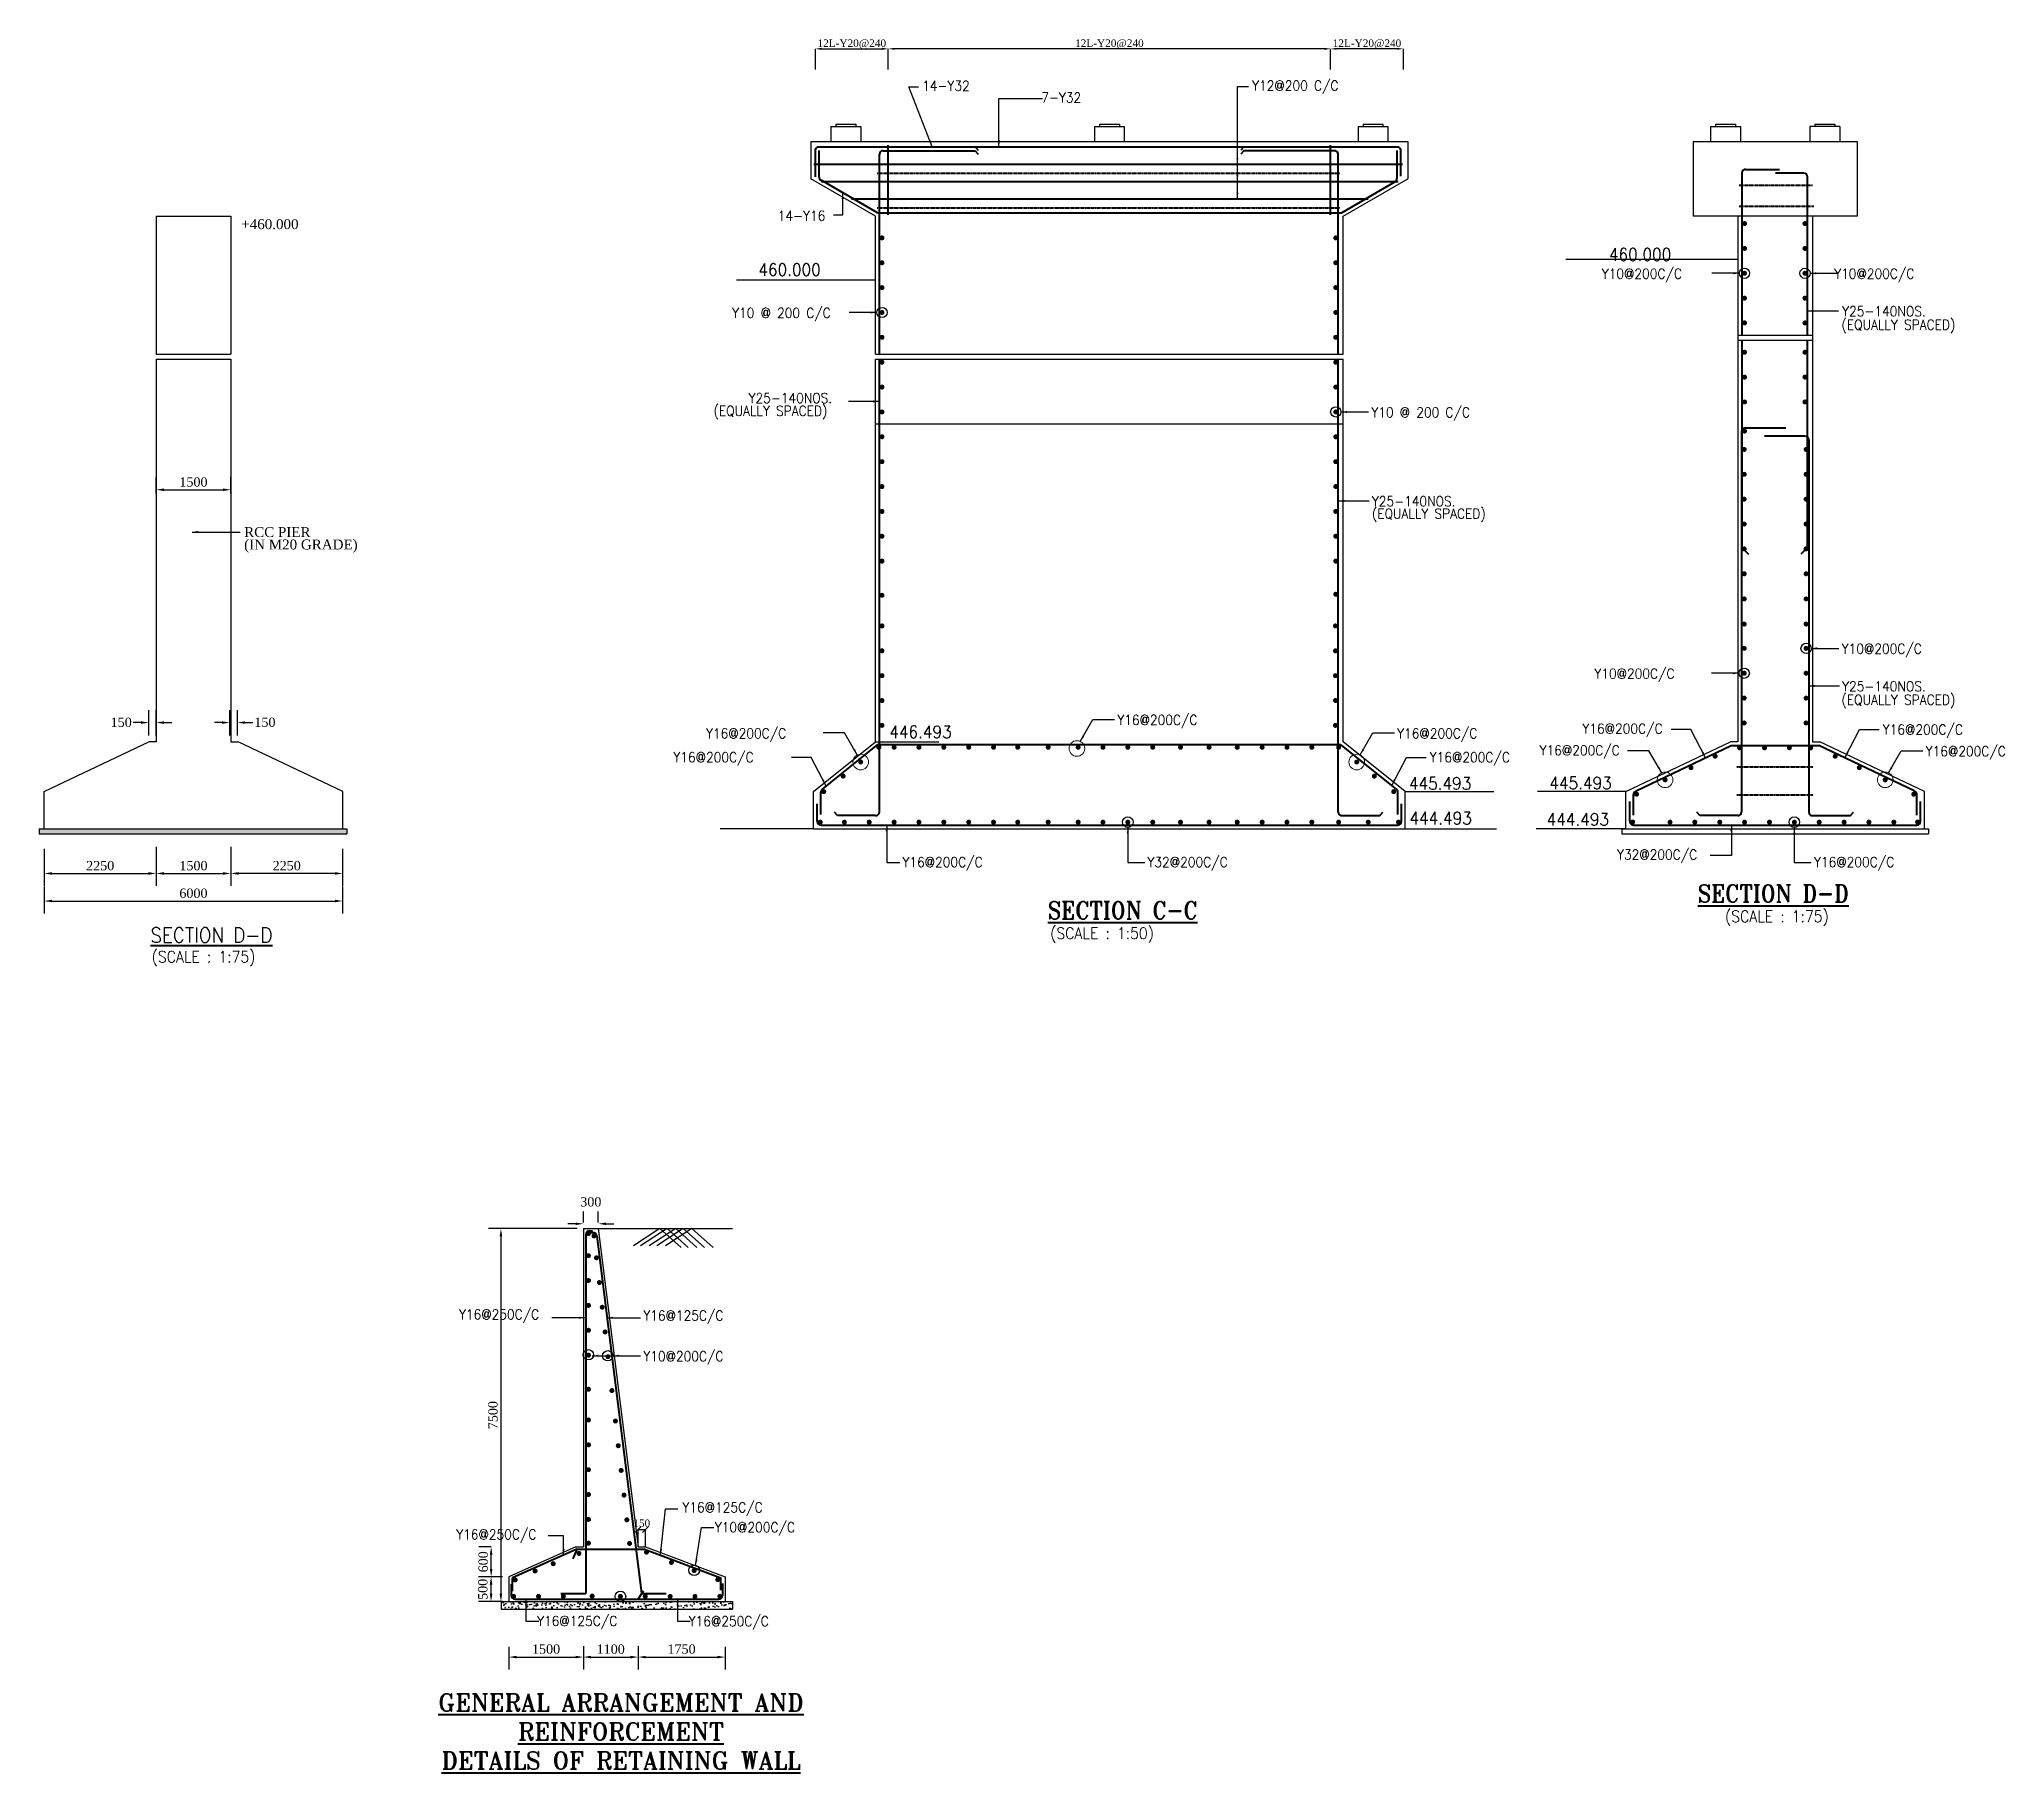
# Model space of a CAD drawing. Header units: inches. Extents: x -400915 to 515323, y 79868 to 577806.
# Drawn here: x 312420 to 351940, y 300892 to 335748 of the extents above; entities that cross this region are included whole.
import ezdxf

# ---------------------------------------------------------------- set-up
doc = ezdxf.new("R2010")
doc.units = ezdxf.units.IN
doc.header["$LTSCALE"] = 0.315
doc.header["$MEASUREMENT"] = 0
doc.linetypes.add('HIDDEN', pattern=[9.525, 6.35, -3.175])
doc.layers.get('0').update_dxf_attribs({"color": 9})
for name, color, linetype, lineweight in [('DM', 1, 'Continuous', 20), ('DMT', 5, 'Continuous', 25), ('RFC', 4, 'Continuous', 40), ('TXC', 7, 'Continuous', 40)]:
    doc.layers.add(name, color=color, linetype=linetype, lineweight=lineweight)
for name, color, linetype in [('rec', 7, 'Continuous'), ('stru', 2, 'Continuous'), ('TEXT', 3, 'Continuous')]:
    doc.layers.add(name, color=color, linetype=linetype)
doc.styles.add('ROMANT', font='romant.shx')
doc.styles.add('S1', font='ROMANS.shx')
doc.styles.get("Standard").update_dxf_attribs({"font": 'romantic.ttf'})
doc.linetypes.add('ZIGZAG', pattern='A,0.00254,-5.08,[131,ltypeshp.shx,S=5.08,R=0,X=-5.08,Y=0],-10.16,[131,ltypeshp.shx,S=5.08,R=180,X=5.08,Y=0],-5.08', length=20.32254)
doc.dimstyles.new('kri', dxfattribs={"dimtxt": 150, "dimasz": 125, "dimexe": 0.18, "dimexo": 0.0625, "dimgap": 0.09, "dimtad": 1, "dimdec": 0, "dimrnd": 1, "dimzin": 0, "dimdsep": 46, "dimtxsty": 'Standard', "dimblk": 'OBLIQUE', "dimcen": 0.09, "dimclrd": 1, "dimclre": 5, "dimclrt": 3, "dimadec": 0, "dimazin": 0, "dimtfac": 1, "dimtdec": 0, "dimtofl": 0, "dimtmove": 2, "dimatfit": 3, "dimfxl": 1, "dimtolj": 1, "dimtzin": 0, "dimarcsym": 0})
pattern_1 = [(50, (0, 0), (215.178055, -18.82564), [22.5, -247.5]), (355, (0, 0), (-41.6254, 225.65764), [18, -198]), (100.4514, (17.93, -1.57), (173.55281, 206.83186), [19.12206, -210.34263]), (46.1842, (0, 60), (320.17231, -49.6557), [33.75, -371.25]), (96.6356, (26.68, 55.86), (280.39881, 292.23536), [28.68309, -315.5139]), (351.1842, (0, 60), (280.39858, 292.23558), [27, -297]), (21, (30, 45), (179.072116, -120.78567), [22.5, -247.5]), (326, (30, 45), (72.9946, 217.54501), [18, -198]), (71.4514, (44.92, 34.93), (252.06679, 96.75915), [19.12206, -210.34263]), (37.5, (0, 0), (3.647957, 99.868156), [0, -195.6, 0, -201, 0, -198.75]), (7.5, (0, 0), (78.92086, 118.323514), [0, -114.6, 0, -191.1, 0, -75.75]), (327.5, (-66.9, 0), (160.146731, -6.766462), [0, -75, 0, -234, 0, -310.5]), (317.5, (-96.9, 0), (174.95585, 30.031495), [0, -97.5, 0, -155.4, 0, -220.5])]

msp = doc.modelspace()

# ---------------------------------------------------------------- texts
at = {"layer": 'DMT', "style": 'S1', "width": 0.9}
for s, height, p in [('14-Y32', 200, (330172.1, 334710.9)), ('Y12@200 C/C', 200, (336808.9, 334716.4)), ('7-Y32', 200, (332567.5, 334475.8)), ('14-Y16', 200, (327269.1, 332100.4)), ('Y10@200C/C', 200, (343839.5, 330933.7)), ('Y10@200C/C', 200, (348512, 330933.7)), ('Y10 @ 200 C/C', 200, (326352.6, 330145.8)), ('Y25-140NOS.', 200, (348672.6, 330179.1)), ('(EQUALLY SPACED)', 200, (348657.2, 329908.1)), ('(EQUALLY SPACED)', 200, (325976.5, 328176.8)), ('Y25-140NOS.', 200, (326682.4, 328433.7)), ('Y10 @ 200 C/C', 200, (339205, 328145.8)), ('Y25-140NOS.', 200, (339215.6, 326357.8)), ('(EQUALLY SPACED)', 200, (339215.6, 326109.5)), ('Y10@200C/C', 200, (348662, 323391.8)), ('Y10@200C/C', 200, (343689.5, 322891.8)), ('Y25-140NOS.', 200, (348672.6, 322637.2)), ('(EQUALLY SPACED)', 200, (348657.2, 322366.1)), ('Y16@200C/C', 200, (334096.4, 321961.7)), ('Y16@200C/C', 200, (325826.7, 321689.9)), ('Y16@200C/C', 200, (339724.7, 321689.9)), ('Y16@200C/C', 200, (343449.7, 321786.2)), ('Y16@200C/C', 200, (349488.8, 321768.6)), ('Y16@200C/C', 200, (325171.7, 321211.8)), ('Y16@200C/C', 200, (340379.7, 321211.8)), ('Y16@200C/C', 200, (342587.8, 321349.8)), ('Y16@200C/C', 200, (350350.7, 321332.2)), ('Y16@200C/C', 200, (329777.4, 319102)), ('Y32@200C/C', 200, (334704.6, 319103.5)), ('Y32@200C/C', 200, (344144.8, 319254.3)), ('Y16@200C/C', 200, (348106.6, 319103.5)), ('(SCALE : 1:75)', 230, (346317.7, 317996.2)), ('(SCALE : 1:50)', 230, (332747.3, 317658.1)), ('(SCALE : 1:75)', 230, (314681.4, 317183.8)), ('Y16@250C/C', 200, (320859.4, 310007.3)), ('Y16@125C/C', 200, (324565.2, 309984.6)), ('Y10@200C/C', 200, (324565.2, 309166.6)), ('Y16@125C/C', 200, (325353.1, 306127)), ('Y10@200C/C', 200, (326004, 305727.7)), ('Y16@250C/C', 200, (320803.7, 305583.1)), ('Y16@125C/C', 200, (322430.9, 303842.5)), ('Y16@250C/C', 200, (325477.5, 303838.8))]:
    msp.add_text(s, height=height, dxfattribs=at).set_placement(p)
at = {"layer": 'stru'}
for s, p in [('+460.000', (316481, 331931)), ('RCC PIER', (316539.5, 325739.3)), ('(IN M20 GRADE)', (316539.5, 325488.9))]:
    msp.add_text(s, height=200, dxfattribs=at).set_placement(p)
at = {"layer": 'TEXT', "style": 'S1', "width": 0.9}
for s, p in [('460.000', (326879.5, 330989.8)), ('460.000', (343981.8, 331296.1)), ('446.493', (329512.1, 321695.9)), ('445.493', (339960.2, 320659.4)), ('445.493', (342784.5, 320667.9)), ('444.493', (339970.9, 319960.9)), ('444.493', (342729.6, 319938))]:
    msp.add_text(s, height=250, dxfattribs=at).set_placement(p)
at = {"layer": 'TXC', "width": 0.9}
for s, height, style, p in [('%%USECTION D-D', 350, 'ROMANT', (345767.3, 318396.5)), ('%%USECTION C-C', 350, 'ROMANT', (332698.6, 318058.4)), ('%%USECTION D-D', 300, 'S1', (314654.4, 317584.2))]:
    msp.add_text(s, height=height, dxfattribs=dict(at, style=style)).set_placement(p)
at = {"layer": 'TXC', "insert": (324115.7, 301720.6), "char_height": 350, "width": 9218.701, "attachment_point": 5, "style": 'ROMANT'}
msp.add_mtext('{\\LGENERAL ARRANGEMENT AND REINFORCEMENT \\PDETAILS OF RETAINING WALL}', dxfattribs=at)

# ---------------------------------------------------------------- blocks, each defined once
blk = doc.blocks.new('_Oblique')
at = {"color": 0, "linetype": 'ByBlock', "lineweight": -2}
blk.add_line((-0.5, -0.5), (0.5, 0.5), dxfattribs=at)
blk = doc.blocks.new('*D2')
at = {"layer": 'Defpoints', "color": 0, "ltscale": 0.5, "transparency": 16777216}
for p in [(329490, 335556), (328026, 335141), (329490, 335141)]:
    blk.add_point(p, dxfattribs=at)
at = {"layer": 'rec', "color": 5, "lineweight": -2, "ltscale": 0.5, "transparency": 16777216}
for p, q in [((328026, 335141), (328026, 335556)), ((329490, 335141), (329490, 335556))]:
    blk.add_line(p, q, dxfattribs=at)
at = {"layer": 'rec', "color": 1, "lineweight": -2, "ltscale": 0.5, "transparency": 16777216}
blk.add_line((328151, 335556), (329365, 335556), dxfattribs=at)
at = {"layer": 'rec', "color": 1, "ltscale": 0.5, "transparency": 16777216}
for points in [[(328151, 335577), (328151, 335535), (328026, 335556)], [(329365, 335577), (329365, 335535), (329490, 335556)]]:
    blk.add_solid(points, dxfattribs=at)
at = {"layer": 'rec', "color": 3, "ltscale": 0.5, "transparency": 16777216, "insert": (328758, 335648), "char_height": 150, "attachment_point": 5}
blk.add_mtext('\\A1;12L-Y20@240', dxfattribs=at)
blk = doc.blocks.new('*D3')
at = {"layer": 'Defpoints', "color": 0, "ltscale": 0.5, "transparency": 16777216}
for p in [(329490, 335556), (329490, 335141), (338385, 335141)]:
    blk.add_point(p, dxfattribs=at)
at = {"layer": 'rec', "color": 5, "lineweight": -2, "ltscale": 0.5, "transparency": 16777216}
for p, q in [((329490, 335141), (329490, 335556)), ((338385, 335141), (338385, 335556))]:
    blk.add_line(p, q, dxfattribs=at)
at = {"layer": 'rec', "color": 1, "lineweight": -2, "ltscale": 0.5, "transparency": 16777216}
blk.add_line((338260, 335556), (329615, 335556), dxfattribs=at)
at = {"layer": 'rec', "color": 1, "ltscale": 0.5, "transparency": 16777216}
for points in [[(329615, 335577), (329615, 335535), (329490, 335556)], [(338260, 335577), (338260, 335535), (338385, 335556)]]:
    blk.add_solid(points, dxfattribs=at)
at = {"layer": 'rec', "color": 3, "ltscale": 0.5, "transparency": 16777216, "insert": (333937, 335648), "char_height": 150, "attachment_point": 5}
blk.add_mtext('\\A1;12L-Y20@240', dxfattribs=at)
blk = doc.blocks.new('*D4')
at = {"layer": 'Defpoints', "color": 0, "ltscale": 0.5, "transparency": 16777216}
for p in [(338385, 335556), (338385, 335141), (339849, 335141)]:
    blk.add_point(p, dxfattribs=at)
at = {"layer": 'rec', "color": 5, "lineweight": -2, "ltscale": 0.5, "transparency": 16777216}
for p, q in [((338385, 335141), (338385, 335556)), ((339849, 335141), (339849, 335556))]:
    blk.add_line(p, q, dxfattribs=at)
at = {"layer": 'rec', "color": 1, "lineweight": -2, "ltscale": 0.5, "transparency": 16777216}
blk.add_line((339724, 335556), (338510, 335556), dxfattribs=at)
at = {"layer": 'rec', "color": 1, "ltscale": 0.5, "transparency": 16777216}
for points in [[(338510, 335577), (338510, 335535), (338385, 335556)], [(339724, 335577), (339724, 335535), (339849, 335556)]]:
    blk.add_solid(points, dxfattribs=at)
at = {"layer": 'rec', "color": 3, "ltscale": 0.5, "transparency": 16777216, "insert": (339117, 335648), "char_height": 150, "attachment_point": 5}
blk.add_mtext('\\A1;12L-Y20@240', dxfattribs=at)
blk = doc.blocks.new('*D10')
at = {"layer": 'Defpoints', "color": 0, "ltscale": 0.5, "transparency": 16777216}
for p in [(314770, 326480), (316270, 326690), (316270, 326480)]:
    blk.add_point(p, dxfattribs=at)
at = {"layer": 'rec', "color": 1, "lineweight": -2, "ltscale": 0.5, "transparency": 16777216}
for p, q in [((314770, 326605), (314770, 326940)), ((316270, 326605), (316270, 326940)), ((314927, 326690), (316114, 326690))]:
    blk.add_line(p, q, dxfattribs=at)
at = {"layer": 'rec', "color": 1, "ltscale": 0.5, "transparency": 16777216}
for points in [[(314927, 326716), (314927, 326664), (314770, 326690)], [(316114, 326716), (316114, 326664), (316270, 326690)]]:
    blk.add_solid(points, dxfattribs=at)
at = {"layer": 'rec', "color": 3, "ltscale": 0.5, "transparency": 16777216, "insert": (315520, 326846), "char_height": 187.5, "attachment_point": 5}
blk.add_mtext('\\A1;1500', dxfattribs=at)
blk = doc.blocks.new('*D11')
at = {"layer": 'Defpoints', "color": 0, "ltscale": 0.5, "transparency": 16777216}
for p in [(314770, 322008), (314620, 321623), (314770, 321623)]:
    blk.add_point(p, dxfattribs=at)
at = {"layer": 'rec', "color": 1, "lineweight": -2, "ltscale": 0.5, "transparency": 16777216}
for p, q in [((314620, 321748), (314620, 322258)), ((314770, 321748), (314770, 322258)), ((314464, 322008), (314308, 322008)), ((314927, 322008), (315083, 322008))]:
    blk.add_line(p, q, dxfattribs=at)
at = {"layer": 'rec', "color": 1, "ltscale": 0.5, "transparency": 16777216}
for points in [[(314464, 322034), (314464, 321982), (314620, 322008)], [(314927, 322034), (314927, 321982), (314770, 322008)]]:
    blk.add_solid(points, dxfattribs=at)
at = {"layer": 'rec', "color": 3, "ltscale": 0.5, "transparency": 16777216, "insert": (314067, 322013), "char_height": 187.5, "attachment_point": 5}
blk.add_mtext('\\A1;150', dxfattribs=at)
blk = doc.blocks.new('*D12')
at = {"layer": 'Defpoints', "color": 0, "ltscale": 0.5, "transparency": 16777216}
for p in [(316253, 322008), (316253, 321623), (316403, 321623)]:
    blk.add_point(p, dxfattribs=at)
at = {"layer": 'rec', "color": 1, "lineweight": -2, "ltscale": 0.5, "transparency": 16777216}
for p, q in [((316253, 321748), (316253, 322258)), ((316403, 321748), (316403, 322258)), ((316097, 322008), (315940, 322008)), ((316559, 322008), (316715, 322008))]:
    blk.add_line(p, q, dxfattribs=at)
at = {"layer": 'rec', "color": 1, "ltscale": 0.5, "transparency": 16777216}
for points in [[(316097, 322034), (316097, 321982), (316253, 322008)], [(316559, 322034), (316559, 321982), (316403, 322008)]]:
    blk.add_solid(points, dxfattribs=at)
at = {"layer": 'rec', "color": 3, "ltscale": 0.5, "transparency": 16777216, "insert": (316957, 322013), "char_height": 187.5, "attachment_point": 5}
blk.add_mtext('\\A1;150', dxfattribs=at)
blk = doc.blocks.new('*D13')
at = {"layer": 'Defpoints', "color": 0, "ltscale": 0.5, "transparency": 16777216}
for p in [(312520, 318834), (318520, 318834), (318520, 318420)]:
    blk.add_point(p, dxfattribs=at)
at = {"layer": 'rec', "color": 1, "lineweight": -2, "ltscale": 0.5, "transparency": 16777216}
for p, q in [((312520, 318709), (312520, 318170)), ((318520, 318709), (318520, 318170)), ((312677, 318420), (318364, 318420))]:
    blk.add_line(p, q, dxfattribs=at)
at = {"layer": 'rec', "color": 1, "ltscale": 0.5, "transparency": 16777216}
for points in [[(312677, 318446), (312677, 318394), (312520, 318420)], [(318364, 318446), (318364, 318394), (318520, 318420)]]:
    blk.add_solid(points, dxfattribs=at)
at = {"layer": 'rec', "color": 3, "ltscale": 0.5, "transparency": 16777216, "insert": (315520, 318576), "char_height": 187.5, "attachment_point": 5}
blk.add_mtext('\\A1;6000', dxfattribs=at)
blk = doc.blocks.new('*D14')
at = {"layer": 'Defpoints', "color": 0, "ltscale": 0.5, "transparency": 16777216}
for p in [(312520, 319592), (314770, 319637), (314770, 318974)]:
    blk.add_point(p, dxfattribs=at)
at = {"layer": 'rec', "color": 1, "lineweight": -2, "ltscale": 0.5, "transparency": 16777216}
for p, q in [((312520, 319467), (312520, 318724)), ((314770, 319512), (314770, 318724)), ((312677, 318974), (314614, 318974))]:
    blk.add_line(p, q, dxfattribs=at)
at = {"layer": 'rec', "color": 1, "ltscale": 0.5, "transparency": 16777216}
for points in [[(312677, 319001), (312677, 318948), (312520, 318974)], [(314614, 319001), (314614, 318948), (314770, 318974)]]:
    blk.add_solid(points, dxfattribs=at)
at = {"layer": 'rec', "color": 3, "ltscale": 0.5, "transparency": 16777216, "insert": (313645, 319131), "char_height": 187.5, "attachment_point": 5}
blk.add_mtext('\\A1;2250', dxfattribs=at)
blk = doc.blocks.new('*D15')
at = {"layer": 'Defpoints', "color": 0, "ltscale": 0.5, "transparency": 16777216}
for p in [(314770, 319637), (316270, 319637), (316270, 318974)]:
    blk.add_point(p, dxfattribs=at)
at = {"layer": 'rec', "color": 1, "lineweight": -2, "ltscale": 0.5, "transparency": 16777216}
for p, q in [((314770, 319512), (314770, 318724)), ((316270, 319512), (316270, 318724)), ((314927, 318974), (316114, 318974))]:
    blk.add_line(p, q, dxfattribs=at)
at = {"layer": 'rec', "color": 1, "ltscale": 0.5, "transparency": 16777216}
for points in [[(314927, 319001), (314927, 318948), (314770, 318974)], [(316114, 319001), (316114, 318948), (316270, 318974)]]:
    blk.add_solid(points, dxfattribs=at)
at = {"layer": 'rec', "color": 3, "ltscale": 0.5, "transparency": 16777216, "insert": (315520, 319131), "char_height": 187.5, "attachment_point": 5}
blk.add_mtext('\\A1;1500', dxfattribs=at)
blk = doc.blocks.new('*D16')
at = {"layer": 'Defpoints', "color": 0, "ltscale": 0.5, "transparency": 16777216}
for p in [(316270, 319637), (318520, 319592), (316270, 318974)]:
    blk.add_point(p, dxfattribs=at)
at = {"layer": 'rec', "color": 1, "lineweight": -2, "ltscale": 0.5, "transparency": 16777216}
for p, q in [((316270, 319512), (316270, 318724)), ((318520, 319467), (318520, 318724)), ((318364, 318974), (316427, 318974))]:
    blk.add_line(p, q, dxfattribs=at)
at = {"layer": 'rec', "color": 1, "ltscale": 0.5, "transparency": 16777216}
for points in [[(316427, 319001), (316427, 318948), (316270, 318974)], [(318364, 319001), (318364, 318948), (318520, 318974)]]:
    blk.add_solid(points, dxfattribs=at)
at = {"layer": 'rec', "color": 3, "ltscale": 0.5, "transparency": 16777216, "insert": (317395, 319131), "char_height": 187.5, "attachment_point": 5}
blk.add_mtext('\\A1;2250', dxfattribs=at)
blk = doc.blocks.new('*D36')
at = {"layer": 'Defpoints', "color": 0, "ltscale": 0.5, "transparency": 16777216}
for p in [(321860, 303545), (323360, 303560), (323360, 303217)]:
    blk.add_point(p, dxfattribs=at)
at = {"layer": 'rec', "color": 1, "lineweight": -2, "ltscale": 0.5, "transparency": 16777216}
for p, q in [((321860, 303420), (321860, 302967)), ((322016, 303217), (323204, 303217)), ((323360, 303435), (323360, 302967))]:
    blk.add_line(p, q, dxfattribs=at)
at = {"layer": 'rec', "color": 1, "ltscale": 0.5, "transparency": 16777216}
for points in [[(322016, 303243), (322016, 303191), (321860, 303217)], [(323204, 303243), (323204, 303191), (323360, 303217)]]:
    blk.add_solid(points, dxfattribs=at)
at = {"layer": 'rec', "color": 3, "ltscale": 0.5, "transparency": 16777216, "insert": (322610, 303377), "char_height": 187.5, "attachment_point": 5}
blk.add_mtext('\\A1;1500', dxfattribs=at)
blk = doc.blocks.new('*D37')
at = {"layer": 'Defpoints', "color": 0, "ltscale": 0.5, "transparency": 16777216}
for p in [(323360, 303545), (324460, 303560), (324460, 303217)]:
    blk.add_point(p, dxfattribs=at)
at = {"layer": 'rec', "color": 1, "lineweight": -2, "ltscale": 0.5, "transparency": 16777216}
for p, q in [((323360, 303420), (323360, 302967)), ((323516, 303217), (324304, 303217)), ((324460, 303435), (324460, 302967))]:
    blk.add_line(p, q, dxfattribs=at)
at = {"layer": 'rec', "color": 1, "ltscale": 0.5, "transparency": 16777216}
for points in [[(323516, 303243), (323516, 303191), (323360, 303217)], [(324304, 303243), (324304, 303191), (324460, 303217)]]:
    blk.add_solid(points, dxfattribs=at)
at = {"layer": 'rec', "color": 3, "ltscale": 0.5, "transparency": 16777216, "insert": (323910, 303376), "char_height": 187.5, "attachment_point": 5}
blk.add_mtext('\\A1;1100', dxfattribs=at)
blk = doc.blocks.new('*D38')
at = {"layer": 'Defpoints', "color": 0, "ltscale": 0.5, "transparency": 16777216}
for p in [(324460, 303530), (326210, 303545), (326210, 303217)]:
    blk.add_point(p, dxfattribs=at)
at = {"layer": 'rec', "color": 1, "lineweight": -2, "ltscale": 0.5, "transparency": 16777216}
for p, q in [((324460, 303405), (324460, 302967)), ((324616, 303217), (326054, 303217)), ((326210, 303420), (326210, 302967))]:
    blk.add_line(p, q, dxfattribs=at)
at = {"layer": 'rec', "color": 1, "ltscale": 0.5, "transparency": 16777216}
for points in [[(324616, 303243), (324616, 303191), (324460, 303217)], [(326054, 303243), (326054, 303191), (326210, 303217)]]:
    blk.add_solid(points, dxfattribs=at)
at = {"layer": 'rec', "color": 3, "ltscale": 0.5, "transparency": 16777216, "insert": (325335, 303377), "char_height": 187.5, "attachment_point": 5}
blk.add_mtext('\\A1;1750', dxfattribs=at)
blk = doc.blocks.new('*D39')
at = {"layer": 'Defpoints', "color": 0, "ltscale": 0.5, "transparency": 16777216}
for p in [(321504, 304832), (321860, 304832), (321860, 304332)]:
    blk.add_point(p, dxfattribs=at)
at = {"layer": 'rec', "color": 1, "lineweight": -2, "ltscale": 0.5, "transparency": 16777216}
for p, q in [((321735, 304832), (321254, 304832)), ((321735, 304332), (321254, 304332)), ((321504, 304489), (321504, 304676))]:
    blk.add_line(p, q, dxfattribs=at)
at = {"layer": 'rec', "color": 1, "ltscale": 0.5, "transparency": 16777216}
for points in [[(321478, 304676), (321530, 304676), (321504, 304832)], [(321478, 304489), (321530, 304489), (321504, 304332)]]:
    blk.add_solid(points, dxfattribs=at)
at = {"layer": 'rec', "color": 3, "ltscale": 0.5, "transparency": 16777216, "insert": (321339, 304579), "char_height": 187.5, "attachment_point": 5, "rotation": 90}
blk.add_mtext('\\A1;500', dxfattribs=at)
blk = doc.blocks.new('*D40')
at = {"layer": 'Defpoints', "color": 0, "ltscale": 0.5, "transparency": 16777216}
for p in [(321506, 305432), (321634, 305432), (321860, 304832)]:
    blk.add_point(p, dxfattribs=at)
at = {"layer": 'rec', "color": 1, "lineweight": -2, "ltscale": 0.5, "transparency": 16777216}
for p, q in [((321509, 305432), (321256, 305432)), ((321506, 304989), (321506, 305276)), ((321735, 304832), (321256, 304832))]:
    blk.add_line(p, q, dxfattribs=at)
at = {"layer": 'rec', "color": 1, "ltscale": 0.5, "transparency": 16777216}
for points in [[(321480, 305276), (321532, 305276), (321506, 305432)], [(321480, 304989), (321532, 304989), (321506, 304832)]]:
    blk.add_solid(points, dxfattribs=at)
at = {"layer": 'rec', "color": 3, "ltscale": 0.5, "transparency": 16777216, "insert": (321347, 305132), "char_height": 187.5, "attachment_point": 5, "rotation": 90}
blk.add_mtext('\\A1;600', dxfattribs=at)
blk = doc.blocks.new('*D41')
at = {"layer": 'Defpoints', "color": 0, "ltscale": 0.5, "transparency": 16777216}
for p in [(323360, 311832), (323660, 311930), (323660, 311832)]:
    blk.add_point(p, dxfattribs=at)
at = {"layer": 'rec', "color": 1, "lineweight": -2, "ltscale": 0.5, "transparency": 16777216}
for p, q in [((323204, 311930), (323048, 311930)), ((323360, 311957), (323360, 312180)), ((323660, 311957), (323660, 312180)), ((323816, 311930), (323973, 311930))]:
    blk.add_line(p, q, dxfattribs=at)
at = {"layer": 'rec', "color": 1, "ltscale": 0.5, "transparency": 16777216}
for points in [[(323204, 311956), (323204, 311904), (323360, 311930)], [(323816, 311956), (323816, 311904), (323660, 311930)]]:
    blk.add_solid(points, dxfattribs=at)
at = {"layer": 'rec', "color": 3, "ltscale": 0.5, "transparency": 16777216, "insert": (323510, 312370), "char_height": 187.5, "attachment_point": 5}
blk.add_mtext('\\A1;300', dxfattribs=at)
blk = doc.blocks.new('*D42')
at = {"layer": 'Defpoints', "color": 0, "ltscale": 0.5, "transparency": 16777216}
for p in [(324610, 305783), (324460, 305432), (324610, 305432)]:
    blk.add_point(p, dxfattribs=at)
at = {"layer": 'rec', "color": 5, "lineweight": -2, "ltscale": 0.5, "transparency": 16777216}
for p, q in [((324460, 305432), (324460, 305783)), ((324610, 305432), (324610, 305783))]:
    blk.add_line(p, q, dxfattribs=at)
at = {"layer": 'rec', "color": 1, "lineweight": -2, "ltscale": 0.5, "transparency": 16777216}
blk.add_line((324460, 305783), (324610, 305783), dxfattribs=at)
at = {"layer": 'rec', "color": 1, "lineweight": -2, "ltscale": 0.5, "transparency": 16777216, "xscale": 125, "yscale": 125, "zscale": 125, "rotation": 180}
blk.add_blockref('_Oblique', (324460, 305783), dxfattribs=at)
at = {"layer": 'rec', "color": 1, "lineweight": -2, "ltscale": 0.5, "transparency": 16777216, "xscale": 125, "yscale": 125, "zscale": 125}
blk.add_blockref('_Oblique', (324610, 305783), dxfattribs=at)
at = {"layer": 'rec', "color": 3, "ltscale": 0.5, "transparency": 16777216, "insert": (324535, 305908), "char_height": 150, "attachment_point": 5}
blk.add_mtext('\\A1;150', dxfattribs=at)
blk = doc.blocks.new('*D43')
at = {"layer": 'Defpoints', "color": 0, "ltscale": 0.5, "transparency": 16777216}
for p in [(323360, 311832), (321703, 304332), (321860, 304332)]:
    blk.add_point(p, dxfattribs=at)
at = {"layer": 'rec', "color": 1, "lineweight": -2, "ltscale": 0.5, "transparency": 16777216}
for p, q in [((323235, 311832), (321453, 311832)), ((321703, 311676), (321703, 304489)), ((321735, 304332), (321453, 304332))]:
    blk.add_line(p, q, dxfattribs=at)
at = {"layer": 'rec', "color": 1, "ltscale": 0.5, "transparency": 16777216}
for points in [[(321677, 311676), (321729, 311676), (321703, 311832)], [(321677, 304489), (321729, 304489), (321703, 304332)]]:
    blk.add_solid(points, dxfattribs=at)
at = {"layer": 'rec', "color": 3, "ltscale": 0.5, "transparency": 16777216, "insert": (321543, 308082), "char_height": 187.5, "attachment_point": 5, "rotation": 90}
blk.add_mtext('\\A1;7500', dxfattribs=at)

# ---------------------------------------------------------------- dimensions: what is measured, and where the dimension line sits
at = {"layer": 'rec', "ltscale": 0.5}
dim = msp.add_linear_dim(base=(329489.8, 335555.9), p1=(328026.3, 335140.7), p2=(329489.8, 335140.7), text='12L-Y20@240', dimstyle='kri', override={"dimsah": 1}, dxfattribs=at)
dim.commit()
dim.dimension.update_dxf_attribs({"geometry": '*D2', "text_midpoint": (328758, 335648.3)})
for base, p1, p2, picture, middle in [((329489.8, 335555.9), (338385.1, 335140.7), (329489.8, 335140.7), '*D3', (333937.4, 335648.3)), ((338385.1, 335555.9), (339848.6, 335140.7), (338385.1, 335140.7), '*D4', (339116.8, 335648.3))]:
    dim = msp.add_linear_dim(base=base, p1=p1, p2=p2, angle=180, text='12L-Y20@240', dimstyle='kri', override={"dimsah": 1}, dxfattribs=at)
    dim.commit()
    dim.dimension.update_dxf_attribs({"geometry": picture, "text_midpoint": middle})
for base, p1, p2, picture, middle in [((316270.5, 326689.9), (314770.5, 326480.1), (316270.5, 326480.1), '*D10', (315520.5, 326846.1)), ((314770.5, 318974.5), (312520.5, 319592), (314770.5, 319636.6), '*D14', (313645.5, 319130.7)), ((316270.5, 318974.5), (314770.5, 319636.5), (316270.5, 319636.5), '*D15', (315520.5, 319130.7)), ((318520.5, 318419.8), (312520.5, 318834.1), (318520.5, 318834.1), '*D13', (315520.5, 318576)), ((323660.2, 311930.1), (323360.2, 311832.3), (323660.2, 311832.3), '*D41', (323510.2, 312369.7)), ((323360.2, 303217.2), (321860.2, 303544.6), (323360.2, 303559.6), '*D36', (322610.2, 303377.1)), ((324460.2, 303217.2), (323360.2, 303544.6), (324460.2, 303559.6), '*D37', (323910.2, 303375.5)), ((326210.2, 303217.2), (324460.2, 303529.6), (326210.2, 303544.6), '*D38', (325335.2, 303377.1))]:
    dim = msp.add_linear_dim(base=base, p1=p1, p2=p2, dimstyle='kri', override={"dimscale": 1.25, "dimexe": 200, "dimexo": 100, "dimgap": 50, "dimsah": 1, "dimclre": 1}, dxfattribs=at)
    dim.commit()
    dim.dimension.update_dxf_attribs({"geometry": picture, "text_midpoint": middle})
for base, p1, p2, angle, picture, middle, dimtype in [((314770.5, 322007.8), (314620.5, 321622.8), (314770.5, 321622.8), 0, '*D11', (314066.7, 322013.3), 161), ((316253, 322007.8), (316403, 321622.8), (316253, 321622.8), 180, '*D12', (316956.7, 322013.3), 161), ((321504, 304832.3), (321860.2, 304332.3), (321860.2, 304832.3), 90, '*D39', (321339.4, 304578.8), 160)]:
    dim = msp.add_linear_dim(base=base, p1=p1, p2=p2, angle=angle, dimstyle='kri', override={"dimscale": 1.25, "dimexe": 200, "dimexo": 100, "dimgap": 50, "dimsah": 1, "dimclre": 1}, dxfattribs=at)
    dim.commit()
    dim.dimension.update_dxf_attribs({"geometry": picture, "text_midpoint": middle, "dimtype": dimtype})
for base, p1, p2, angle, picture, middle in [((316270.5, 318974.5), (318520.5, 319592), (316270.5, 319636.6), 180, '*D16', (317395.5, 319130.7)), ((321702.6, 304332.3), (323360.2, 311832.3), (321860.2, 304332.3), 90, '*D43', (321542.8, 308082.3)), ((321505.6, 305432.3), (321860.2, 304832.3), (321633.8, 305432.3), 90, '*D40', (321346.5, 305132.3))]:
    dim = msp.add_linear_dim(base=base, p1=p1, p2=p2, angle=angle, dimstyle='kri', override={"dimscale": 1.25, "dimexe": 200, "dimexo": 100, "dimgap": 50, "dimsah": 1, "dimclre": 1}, dxfattribs=at)
    dim.commit()
    dim.dimension.update_dxf_attribs({"geometry": picture, "text_midpoint": middle})
dim = msp.add_linear_dim(base=(324610.2, 305782.8), p1=(324460.2, 305432.3), p2=(324610.2, 305432.3), dimstyle='kri', dxfattribs=at)
dim.commit()
dim.dimension.update_dxf_attribs({"geometry": '*D42', "text_midpoint": (324535.2, 305907.8)})

# ---------------------------------------------------------------- hatches: boundary and pattern name
at = {"layer": 'rec', "ltscale": 0.5}
h = msp.add_hatch(dxfattribs=at)
h.set_pattern_fill('AR-CONC', color=256, scale=30, style=0)
h.set_pattern_definition(pattern_1)
h.paths.add_polyline_path([(318603, 319872.8), (312420.5, 319872.8), (312420.5, 319772.8), (318603, 319772.8)])
h = msp.add_hatch(dxfattribs=at)
h.set_pattern_fill('AR-CONC', color=256, scale=30, style=0)
h.set_pattern_definition(pattern_1)
h.paths.add_polyline_path([(326360.2, 304332.3), (321710.2, 304332.3), (321710.2, 304182.3), (326360.2, 304182.3)])

# ---------------------------------------------------------------- linework, layer by layer
at = {"layer": 'DM'}
for centre in [(328936.9, 321215), (333283.4, 321486.7), (338911.7, 321215), (345110.9, 320857.2), (349537.7, 320857.2)]:
    msp.add_circle(centre, 157, dxfattribs=at)
at = {"layer": 'rec', "ltscale": 0.5}
for p, q in [((328437.4, 334042.5), (328837.4, 334042.5)), ((333737.4, 334042.5), (334137.4, 334042.5)), ((339037.4, 334042.5), (339437.4, 334042.5)), ((346124.3, 334042.5), (346524.3, 334042.5)), ((348124.3, 334042.5), (348524.3, 334042.5)), ((346574.3, 331317.5), (343114.7, 331317.5)), ((329237.4, 330901), (326442.1, 330901)), ((338637.4, 328007.9), (329237.4, 328007.9)), ((329237.4, 321622.8), (330505.9, 321622.8)), ((339887.4, 320622.8), (341664.6, 320622.8)), ((344324.3, 320622.8), (342544.6, 320622.8)), ((327987.4, 319872.8), (326108.2, 319872.8)), ((339887.4, 319872.8), (341723.5, 319872.8)), ((344324.3, 319872.8), (342517.5, 319872.8)), ((323660.2, 311832.3), (326360.3, 311832.3))]:
    msp.add_line(p, q, dxfattribs=at)
at = {"layer": 'rec', "color": 2, "ltscale": 0.5}
msp.add_line((314770.5, 332192.5), (316270.5, 332192.5), dxfattribs=at)
at = {"layer": 'rec', "color": 8, "linetype": 'ZIGZAG', "ltscale": 0.5}
for p, q in [((346574.3, 329800.3), (348074.3, 329800.3)), ((346574.3, 329696.7), (348074.3, 329696.7)), ((314770.5, 329418.3), (316270.5, 329418.3)), ((314770.5, 329314.8), (316270.5, 329314.8)), ((329237.4, 329418.3), (338637.4, 329418.3)), ((329237.4, 329314.8), (338637.4, 329314.8))]:
    msp.add_line(p, q, dxfattribs=at)
at = {"layer": 'rec', "ltscale": 0.5}
for centre, radius in [((346708.6, 331042.5), 103.1), ((347923.7, 331042.5), 103.1), ((329365.2, 330254.6), 103.1), ((338489.6, 328254.6), 103.1), ((347946.5, 323500.5), 103.1), ((346702.1, 323000.5), 103.1), ((334308.4, 320005.6), 106), ((347710.4, 320005.6), 106), ((323461, 309296.6), 103.1), ((323849.8, 309275.4), 103.1), ((325588.3, 304961.4), 106), ((324105, 304437.3), 106)]:
    msp.add_circle(centre, radius, dxfattribs=at)
at = {"layer": 'RFC'}
for p, q in [((329489.8, 332220.5), (329489.8, 333620.1)), ((331237.4, 333588.4), (331297.3, 333520.2)), ((336637.4, 333588.4), (336577.6, 333520.2)), ((338385.1, 332220.5), (338385.1, 333620.1)), ((327995.9, 333239.2), (339829.9, 333239.2)), ((328101.3, 332977.9), (328101.3, 333513.4)), ((329312.4, 329418.3), (329312.4, 333432.7)), ((329387.4, 333507.7), (331237.4, 333507.7)), ((331237.4, 333507.7), (331297.3, 333439.4)), ((336637.4, 333507.7), (336577.6, 333439.4)), ((338461.1, 333507.7), (336637.4, 333507.7)), ((338536.1, 329418.3), (338536.1, 333432.7)), ((339717.6, 333513.4), (339717.6, 332945.6)), ((329274.9, 332257.5), (328138.8, 332912.9)), ((328143.7, 332890), (339743.6, 332890)), ((338617.4, 332267.5), (339680.1, 332880.6)), ((346655.8, 333057.3), (346655.8, 329800.3)), ((346730.8, 333132.3), (347412.2, 333132.3)), ((347901.5, 333057.3), (347329.1, 333057.3)), ((347976.5, 329800.3), (347976.5, 332982.3)), ((328751.3, 332540.8), (339142.4, 332540.8)), ((329274.9, 332257.5), (338579.9, 332257.5)), ((346655.8, 329696.7), (346655.8, 325528.6)), ((347976.5, 325528.6), (347976.5, 329696.7)), ((329312.4, 320211.9), (329312.4, 329314.8)), ((338536.1, 320211.9), (338536.1, 329314.8)), ((346649.3, 327857.9), (346649.3, 324285.6)), ((346724.3, 327932.9), (347536.2, 327932.9)), ((347924.3, 327766.8), (347112.4, 327766.8)), ((347999.3, 327691.8), (347999.3, 324285.6)), ((346655.8, 325528.6), (346788.4, 325395.2)), ((347976.5, 325528.6), (347843.9, 325395.2)), ((346649.3, 324285.6), (346649.3, 320211.9)), ((347999.3, 324285.6), (347999.3, 320211.9)), ((328165.6, 320669.3), (329284.3, 321564.2)), ((329284.3, 321564.2), (338564.3, 321564.2)), ((339709.3, 320669.3), (338611.1, 321547.8)), ((344530.5, 320632.4), (346443.2, 321550.2)), ((346443.2, 321550.2), (348205.5, 321550.2)), ((350118.2, 320632.4), (348205.5, 321550.2)), ((328137.4, 320157), (328137.4, 320610.7)), ((339737.4, 320157), (339737.4, 320610.7)), ((344474.3, 320149.1), (344474.3, 320559.9)), ((350174.3, 320149.1), (350174.3, 320559.9)), ((328062.4, 320022.8), (328062.4, 320377.1)), ((328471.2, 320136.9), (328411.3, 320205.1)), ((329237.4, 320136.9), (328471.2, 320136.9)), ((338611.1, 320136.9), (339377.4, 320136.9)), ((339377.4, 320136.9), (339437.3, 320205.1)), ((339812.4, 320022.8), (339812.4, 320377.1)), ((344399.3, 320022.8), (344399.3, 320422.9)), ((345808.1, 320136.9), (345748.2, 320205.1)), ((346574.3, 320136.9), (345808.1, 320136.9)), ((348074.3, 320136.9), (348840.6, 320136.9)), ((348840.6, 320136.9), (348900.4, 320205.1)), ((350249.3, 320022.8), (350249.3, 320422.9)), ((328137.4, 319947.8), (339737.4, 319947.8)), ((344474.3, 319947.8), (350174.3, 319947.8)), ((323410.2, 311713.2), (323410.2, 304496.1)), ((323485.2, 311788.2), (323546.9, 311788.2)), ((323503.3, 311752.6), (323553.6, 311752.6)), ((323628, 311686.9), (324526.8, 304496.1)), ((323230.5, 305386.6), (321933.1, 304810)), ((323230.5, 305386.6), (323149.7, 305195.8)), ((323230.5, 305386.6), (324589.6, 305386.6)), ((324589.6, 305386.6), (326125.1, 304810.8)), ((321933.1, 304539.9), (321933.1, 304810)), ((326125.1, 304563.9), (326125.1, 304810.8)), ((321910.2, 304684.4), (321910.2, 304457.3)), ((321985.2, 304382.3), (326085.2, 304382.3)), ((322910.2, 304496.1), (323410.2, 304496.1)), ((324460.2, 304382.3), (324568.3, 304551.9)), ((324526.8, 304496.1), (325026.8, 304496.1)), ((326160.2, 304693.3), (326160.2, 304457.3))]:
    msp.add_line(p, q, dxfattribs=at)
at = {"layer": 'RFC', "linetype": 'HIDDEN'}
for p, q in [((329267.5, 333057.5), (338579.9, 333057.5)), ((346603.6, 332812.6), (348074.9, 332812.6)), ((329267.5, 332359), (338579.9, 332359)), ((346603.6, 332395.1), (348099.8, 332395.1)), ((346548.1, 321121.3), (348083.1, 321121.3)), ((346548.1, 320557.7), (348083.1, 320557.7))]:
    msp.add_line(p, q, dxfattribs=at)
at = {"layer": 'RFC'}
msp.add_lwpolyline([(328026.3, 332983), (328026.3, 333513.4, -0.4142136), (328101.3, 333588.4), (339717.6, 333588.4, -0.4142136), (339792.6, 333513.4), (339792.6, 332994.2)], format="xyb", dxfattribs=at)
at = {"layer": 'RFC', "const_width": 50}
for points in [[(346733.6, 332042.5, -1), (346683.6, 332042.5, -1)], [(347898.7, 332042.5, 1), (347948.7, 332042.5, 1)], [(329390.2, 331754.6, -1), (329340.2, 331754.6, -1)], [(338464.6, 331754.6, 1), (338514.6, 331754.6, 1)], [(346733.6, 331542.5, -1), (346683.6, 331542.5, -1)], [(347898.7, 331542.5, 1), (347948.7, 331542.5, 1)], [(329390.2, 331254.6, -1), (329340.2, 331254.6, -1)], [(338464.6, 331254.6, 1), (338514.6, 331254.6, 1)], [(329390.2, 330754.6, -1), (329340.2, 330754.6, -1)], [(338464.6, 330754.6, 1), (338514.6, 330754.6, 1)], [(346733.6, 331042.5, -1), (346683.6, 331042.5, -1)], [(347898.7, 331042.5, 1), (347948.7, 331042.5, 1)], [(346733.6, 330542.5, -1), (346683.6, 330542.5, -1)], [(347898.7, 330542.5, 1), (347948.7, 330542.5, 1)], [(329390.2, 330254.6, -1), (329340.2, 330254.6, -1)], [(338464.6, 330254.6, 1), (338514.6, 330254.6, 1)], [(346733.6, 330045.4, -1), (346683.6, 330045.4, -1)], [(347898.7, 330045.4, 1), (347948.7, 330045.4, 1)], [(329390.2, 329754.6, -1), (329340.2, 329754.6, -1)], [(338464.6, 329754.6, 1), (338514.6, 329754.6, 1)], [(329390.2, 329254.6, -1), (329340.2, 329254.6, -1)], [(338464.6, 329254.6, 1), (338514.6, 329254.6, 1)], [(346733.6, 329455, -1), (346683.6, 329455, -1)], [(347898.7, 329455, 1), (347948.7, 329455, 1)], [(329390.2, 328754.6, -1), (329340.2, 328754.6, -1)], [(338464.6, 328754.6, 1), (338514.6, 328754.6, 1)], [(346733.6, 328955, -1), (346683.6, 328955, -1)], [(347898.7, 328955, 1), (347948.7, 328955, 1)], [(346733.6, 328455, -1), (346683.6, 328455, -1)], [(347898.7, 328455, 1), (347948.7, 328455, 1)], [(329390.2, 328254.6, -1), (329340.2, 328254.6, -1)], [(338464.6, 328254.6, 1), (338514.6, 328254.6, 1)], [(329390.2, 327754.6, -1), (329340.2, 327754.6, -1)], [(338464.6, 327754.6, 1), (338514.6, 327754.6, 1)], [(346733.9, 327869.8, -1), (346683.9, 327869.8, -1)], [(329390.2, 327254.6, -1), (329340.2, 327254.6, -1)], [(338464.6, 327254.6, 1), (338514.6, 327254.6, 1)], [(346727.1, 327500.5, -1), (346677.1, 327500.5, -1)], [(347921.5, 327500.5, 1), (347971.5, 327500.5, 1)], [(346727.1, 327000.5, -1), (346677.1, 327000.5, -1)], [(347921.5, 327000.5, 1), (347971.5, 327000.5, 1)], [(329390.2, 326754.6, -1), (329340.2, 326754.6, -1)], [(329390.2, 326754.6, -1), (329340.2, 326754.6, -1)], [(338464.6, 326754.6, 1), (338514.6, 326754.6, 1)], [(338464.6, 326754.6, 1), (338514.6, 326754.6, 1)], [(346727.1, 326500.5, -1), (346677.1, 326500.5, -1)], [(347921.5, 326500.5, 1), (347971.5, 326500.5, 1)], [(329390.2, 326254.6, -1), (329340.2, 326254.6, -1)], [(338464.6, 326254.6, 1), (338514.6, 326254.6, 1)], [(346727.1, 326000.5, -1), (346677.1, 326000.5, -1)], [(347921.5, 326000.5, 1), (347971.5, 326000.5, 1)], [(329390.2, 325754.6, -1), (329340.2, 325754.6, -1)], [(338464.6, 325754.6, 1), (338514.6, 325754.6, 1)], [(329390.2, 325254.6, -1), (329340.2, 325254.6, -1)], [(338464.6, 325254.6, 1), (338514.6, 325254.6, 1)], [(346727.1, 325500.5, -1), (346677.1, 325500.5, -1)], [(347921.5, 325500.5, 1), (347971.5, 325500.5, 1)], [(346727.1, 325000.5, -1), (346677.1, 325000.5, -1)], [(347921.5, 325000.5, 1), (347971.5, 325000.5, 1)], [(329390.2, 324568, -1), (329340.2, 324568, -1)], [(338464.6, 324588.6, 1), (338514.6, 324588.6, 1)], [(346727.1, 324494.9, -1), (346677.1, 324494.9, -1)], [(347921.5, 324494.9, 1), (347971.5, 324494.9, 1)], [(329390.2, 323951.5, -1), (329340.2, 323951.5, -1)], [(338458.4, 323951.5, 1), (338508.4, 323951.5, 1)], [(346727.1, 323989.2, -1), (346677.1, 323989.2, -1)], [(347921.5, 323989.2, 1), (347971.5, 323989.2, 1)], [(329390.2, 323451.5, -1), (329340.2, 323451.5, -1)], [(338458.4, 323451.5, 1), (338508.4, 323451.5, 1)], [(346727.1, 323500.5, -1), (346677.1, 323500.5, -1)], [(347921.5, 323500.5, 1), (347971.5, 323500.5, 1)], [(329390.2, 322951.5, -1), (329340.2, 322951.5, -1)], [(338458.4, 322951.5, 1), (338508.4, 322951.5, 1)], [(346727.1, 323000.5, -1), (346677.1, 323000.5, -1)], [(347921.5, 323000.5, 1), (347971.5, 323000.5, 1)], [(329390.2, 322451.5, -1), (329340.2, 322451.5, -1)], [(338458.4, 322451.5, 1), (338508.4, 322451.5, 1)], [(346727.1, 322500.5, -1), (346677.1, 322500.5, -1)], [(347921.5, 322500.5, 1), (347971.5, 322500.5, 1)], [(329390.2, 321951.5, -1), (329340.2, 321951.5, -1)], [(338458.4, 321951.5, 1), (338508.4, 321951.5, 1)], [(346727.1, 322000.5, -1), (346677.1, 322000.5, -1)], [(347921.5, 322000.5, 1), (347971.5, 322000.5, 1)], [(329327.6, 321513.7, -1), (329277.6, 321513.7, -1)], [(329633.4, 321511.7, -1), (329583.4, 321511.7, -1)], [(330133.4, 321511.7, -1), (330083.4, 321511.7, -1)], [(330633.4, 321511.7, -1), (330583.4, 321511.7, -1)], [(331133.4, 321511.7, -1), (331083.4, 321511.7, -1)], [(331633.4, 321511.7, -1), (331583.4, 321511.7, -1)], [(332118.9, 321511.7, -1), (332068.9, 321511.7, -1)], [(332731.5, 321511.7, -1), (332681.5, 321511.7, -1)], [(333333.4, 321511.7, -1), (333283.4, 321511.7, -1)], [(333833.4, 321511.7, -1), (333783.4, 321511.7, -1)], [(334333.4, 321511.7, -1), (334283.4, 321511.7, -1)], [(334833.4, 321511.7, -1), (334783.4, 321511.7, -1)], [(335392.5, 321511.7, -1), (335342.5, 321511.7, -1)], [(335965.9, 321511.7, -1), (335915.9, 321511.7, -1)], [(336533.4, 321511.7, -1), (336483.4, 321511.7, -1)], [(337033.4, 321511.7, -1), (336983.4, 321511.7, -1)], [(337533.4, 321511.7, -1), (337483.4, 321511.7, -1)], [(338033.4, 321511.7, -1), (337983.4, 321511.7, -1)], [(338572.3, 321511.7, -1), (338522.3, 321511.7, -1)], [(346141.6, 321331.3, -1), (346091.6, 321331.3, -1)], [(346634.9, 321500.5, -1), (346584.9, 321500.5, -1)], [(347134.9, 321500.5, -1), (347084.9, 321500.5, -1)], [(347634.9, 321500.5, -1), (347584.9, 321500.5, -1)], [(348013.7, 321500.5, 1), (348063.7, 321500.5, 1)], [(348507.1, 321331.3, 1), (348557.1, 321331.3, 1)], [(328608.3, 320932.1, -1), (328558.3, 320932.1, -1)], [(328961.9, 321215, -1), (328911.9, 321215, -1)], [(338886.7, 321215, 1), (338936.7, 321215, 1)], [(339240.3, 320932.1, 1), (339290.3, 320932.1, 1)], [(345135.9, 320857.2, -1), (345085.9, 320857.2, -1)], [(345657.6, 321101.3, -1), (345607.6, 321101.3, -1)], [(348991, 321101.3, 1), (349041, 321101.3, 1)], [(349512.7, 320857.2, 1), (349562.7, 320857.2, 1)], [(328217.8, 320619.7, -1), (328167.8, 320619.7, -1)], [(339630.7, 320619.7, 1), (339680.7, 320619.7, 1)], [(344562.2, 320567.7, -1), (344512.2, 320567.7, -1)], [(350086.4, 320567.7, 1), (350136.4, 320567.7, 1)], [(328148.5, 320005.6, -1), (328098.5, 320005.6, -1)], [(328633.4, 320005.6, -1), (328583.4, 320005.6, -1)], [(329133.4, 320005.6, -1), (329083.4, 320005.6, -1)], [(329633.4, 320005.6, -1), (329583.4, 320005.6, -1)], [(330133.4, 320005.6, -1), (330083.4, 320005.6, -1)], [(330633.4, 320005.6, -1), (330583.4, 320005.6, -1)], [(331133.4, 320005.6, -1), (331083.4, 320005.6, -1)], [(331633.4, 320005.6, -1), (331583.4, 320005.6, -1)], [(332118.9, 320005.6, -1), (332068.9, 320005.6, -1)], [(332731.5, 320005.6, -1), (332681.5, 320005.6, -1)], [(333333.4, 320005.6, -1), (333283.4, 320005.6, -1)], [(333833.4, 320005.6, -1), (333783.4, 320005.6, -1)], [(334333.4, 320005.6, -1), (334283.4, 320005.6, -1)], [(334833.4, 320005.6, -1), (334783.4, 320005.6, -1)], [(335392.5, 320005.6, -1), (335342.5, 320005.6, -1)], [(335965.9, 320005.6, -1), (335915.9, 320005.6, -1)], [(336533.4, 320005.6, -1), (336483.4, 320005.6, -1)], [(337033.4, 320005.6, -1), (336983.4, 320005.6, -1)], [(337533.4, 320005.6, -1), (337483.4, 320005.6, -1)], [(338033.4, 320005.6, -1), (337983.4, 320005.6, -1)], [(338572.3, 320005.6, -1), (338522.3, 320005.6, -1)], [(339167.9, 320005.6, -1), (339117.9, 320005.6, -1)], [(339775.3, 320005.6, -1), (339725.3, 320005.6, -1)], [(344434.6, 320008.9, 1), (344484.6, 320008.9, 1)], [(345235.4, 320005.6, -1), (345185.4, 320005.6, -1)], [(345735.4, 320005.6, -1), (345685.4, 320005.6, -1)], [(346235.4, 320005.6, -1), (346185.4, 320005.6, -1)], [(346735.4, 320005.6, -1), (346685.4, 320005.6, -1)], [(347235.4, 320005.6, -1), (347185.4, 320005.6, -1)], [(347735.4, 320005.6, -1), (347685.4, 320005.6, -1)], [(348235.4, 320005.6, -1), (348185.4, 320005.6, -1)], [(348735.4, 320005.6, -1), (348685.4, 320005.6, -1)], [(349235.4, 320005.6, -1), (349185.4, 320005.6, -1)], [(349735.4, 320005.6, -1), (349685.4, 320005.6, -1)], [(350214, 320008.9, -1), (350164, 320008.9, -1)], [(323487.8, 311732.9, -1), (323437.8, 311732.9, -1)], [(323598.5, 311689.4, -1), (323548.9, 311683.7, -1)], [(323488, 311288.2, -1), (323438, 311288.2, -1)], [(323649.8, 311247.7, -1), (323600.1, 311241.9, -1)], [(323488, 310788.2, -1), (323438, 310788.2, -1)], [(323488, 310788.2, -1), (323438, 310788.2, -1)], [(323707.3, 310751, -1), (323657.6, 310745.3, -1)], [(323707.3, 310751, -1), (323657.6, 310745.3, -1)], [(323488, 310288.2, -1), (323438, 310288.2, -1)], [(323764.8, 310254.3, -1), (323715.1, 310248.6, -1)], [(323488, 309788.2, -1), (323438, 309788.2, -1)], [(323822.2, 309757.6, -1), (323772.6, 309751.9, -1)], [(323488, 309288.2, -1), (323438, 309288.2, -1)], [(323879.7, 309260.9, -1), (323830, 309255.2, -1)], [(323488, 308601.6, -1), (323438, 308601.6, -1)], [(323958.6, 308578.9, -1), (323909, 308573.1, -1)], [(323488, 307985.1, -1), (323438, 307985.1, -1)], [(324029.5, 307966.5, -1), (323979.8, 307960.7, -1)], [(323488, 307485.1, -1), (323438, 307485.1, -1)], [(324087, 307469.8, -1), (324037.3, 307464, -1)], [(323488, 306985.1, -1), (323438, 306985.1, -1)], [(324144.5, 306973.1, -1), (324094.8, 306967.4, -1)], [(323488, 306485.1, -1), (323438, 306485.1, -1)], [(324201.9, 306476.4, -1), (324152.3, 306470.7, -1)], [(323488, 305985.1, -1), (323438, 305985.1, -1)], [(324259.4, 305979.7, -1), (324209.7, 305974, -1)], [(323488, 305506.8, -1), (323438, 305506.8, -1)], [(324314.4, 305504.6, -1), (324264.7, 305498.8, -1)], [(322778.4, 305095, -1), (322728.4, 305095, -1)], [(323297.3, 305301.1, -1), (323247.3, 305301.1, -1)], [(324656, 305327.3, -1), (324606, 305327.3, -1)], [(325156, 305119.9, -1), (325106, 305119.9, -1)], [(322013.2, 304771, -1), (321963.2, 304771, -1)], [(322415, 304947.7, -1), (322365, 304947.7, -1)], [(325612.8, 304955.7, -1), (325562.8, 304955.7, -1)], [(326086.8, 304774.3, -1), (326036.8, 304774.3, -1)], [(321983.8, 304437.3, -1), (321933.8, 304437.3, -1)], [(322483.8, 304437.3, -1), (322433.8, 304437.3, -1)], [(322983, 304437.3, -1), (322933, 304437.3, -1)], [(323562.6, 304443.4, -1), (323512.6, 304443.4, -1)], [(324130, 304437.3, -1), (324080, 304437.3, -1)], [(324630, 304437.3, -1), (324580, 304437.3, -1)], [(325130, 304437.3, -1), (325080, 304437.3, -1)], [(325630, 304437.3, -1), (325580, 304437.3, -1)], [(326130, 304437.3, -1), (326080, 304437.3, -1)]]:
    msp.add_lwpolyline(points, format="xyb", close=True, dxfattribs=at)
at = {"layer": 'RFC'}
for centre, start, end in [((329387.4, 333432.7), 90, 180), ((338461.1, 333432.7), 0, 90), ((328176.3, 332977.9), 180, 240.01836), ((339642.6, 332945.6), 299.98164, 360), ((346730.8, 333057.3), 90, 180), ((347901.5, 332982.3), 0, 90), ((338579.9, 332332.5), 270, 299.98164), ((346724.3, 327857.9), 90, 180), ((347924.3, 327691.8), 0, 90), ((338564.3, 321489.2), 51.34019, 90), ((328212.4, 320610.7), 128.65981, 180), ((339662.4, 320610.7), 0, 51.34019), ((344549.3, 320559.9), 104.56028, 180), ((350099.3, 320559.9), 0, 75.43972), ((329237.4, 320211.9), 270, 0), ((338611.1, 320211.9), 180, 270), ((346574.3, 320211.9), 270, 0), ((348074.3, 320211.9), 180, 270), ((328137.4, 320022.8), 180, 270), ((339737.4, 320022.8), 270, 0), ((344474.3, 320022.8), 180, 270), ((350174.3, 320022.8), 270, 0), ((323485.2, 311713.2), 90, 180), ((323553.6, 311677.6), 7.12502, 90), ((321985.2, 304457.3), 180, 270), ((326085.2, 304457.3), 270, 360)]:
    msp.add_arc(centre, 75, start, end, dxfattribs=at)
at = {"layer": 'stru'}
for p, q in [((328337.4, 333992.5), (328937.4, 333992.5)), ((328337.4, 333992.5), (328337.4, 333692.5)), ((328437.4, 334042.5), (328437.4, 333992.5)), ((328837.4, 334042.5), (328837.4, 333992.5)), ((328937.4, 333992.5), (328937.4, 333692.5)), ((333637.4, 333992.5), (334237.4, 333992.5)), ((333637.4, 333992.5), (333637.4, 333692.5)), ((333737.4, 334042.5), (333737.4, 333992.5)), ((334137.4, 334042.5), (334137.4, 333992.5)), ((334237.4, 333992.5), (334237.4, 333692.5)), ((338937.4, 333992.5), (339537.4, 333992.5)), ((338937.4, 333992.5), (338937.4, 333692.5)), ((339037.4, 334042.5), (339037.4, 333992.5)), ((339437.4, 334042.5), (339437.4, 333992.5)), ((339537.4, 333992.5), (339537.4, 333692.5)), ((346024.3, 333992.5), (346624.3, 333992.5)), ((346024.3, 333992.5), (346024.3, 333692.5)), ((346124.3, 334042.5), (346124.3, 333992.5)), ((346524.3, 334042.5), (346524.3, 333992.5)), ((346624.3, 333992.5), (346624.3, 333692.5)), ((348624.3, 333992.5), (348024.3, 333992.5)), ((348024.3, 333992.5), (348024.3, 333692.5)), ((348124.3, 334042.5), (348124.3, 333992.5)), ((348524.3, 334042.5), (348524.3, 333992.5)), ((348624.3, 333992.5), (348624.3, 333692.5)), ((327937.4, 333692.5), (339937.4, 333692.5)), ((327937.4, 333692.5), (327937.4, 332942.5)), ((339937.4, 333692.5), (339937.4, 332942.5)), ((345674.3, 333692.5), (345674.3, 332192.5)), ((329237.4, 332192.5), (327937.4, 332942.5)), ((338637.4, 332192.5), (339937.4, 332942.5)), ((314770.5, 332192.5), (314770.5, 329418.3)), ((316270.5, 332192.5), (316270.5, 329418.3)), ((329237.4, 329418.3), (329237.4, 332192.5)), ((338637.4, 329418.3), (338637.4, 332192.5)), ((348974.3, 332192.5), (345674.3, 332192.5)), ((346574.3, 332192.5), (346574.3, 324285.6)), ((348074.3, 332192.5), (348074.3, 324285.6)), ((314770.5, 329314.8), (314770.5, 324285.6)), ((316270.5, 329314.8), (316270.5, 324285.6)), ((329237.4, 321622.8), (329237.4, 329314.8)), ((338637.4, 321622.8), (338637.4, 329314.8)), ((314770.5, 324285.6), (314770.5, 321622.8)), ((316270.5, 324285.6), (316270.5, 321622.8)), ((346574.3, 324285.6), (346574.3, 321622.8)), ((348074.3, 324285.6), (348074.3, 321622.8)), ((312520.5, 320622.8), (314620.5, 321622.8)), ((314770.5, 321622.8), (314620.5, 321622.8)), ((316270.5, 321622.8), (316420.5, 321622.8)), ((316270.5, 321622.8), (316420.5, 321622.8)), ((318520.5, 320622.8), (316420.5, 321622.8)), ((327987.4, 320622.8), (329237.4, 321622.8)), ((339887.4, 320622.8), (338637.4, 321622.8)), ((344324.3, 320622.8), (346424.3, 321622.8)), ((346574.3, 321622.8), (346424.3, 321622.8)), ((348074.3, 321622.8), (348224.3, 321622.8)), ((348074.3, 321622.8), (348224.3, 321622.8)), ((350324.3, 320622.8), (348224.3, 321622.8)), ((312520.5, 319872.8), (312520.5, 320622.8)), ((318520.5, 319872.8), (318520.5, 320622.8)), ((327987.4, 319872.8), (327987.4, 320622.8)), ((339887.4, 319872.8), (339887.4, 320622.8)), ((344324.3, 319872.8), (344324.3, 320622.8)), ((350324.3, 319872.8), (350324.3, 320622.8)), ((312420.5, 319872.8), (318603, 319872.8)), ((312420.5, 319872.8), (312420.5, 319772.8)), ((312420.5, 319772.8), (318603, 319772.8)), ((318603, 319872.8), (318603, 319772.8)), ((327987.4, 319872.8), (339887.4, 319872.8)), ((344241.8, 319872.8), (350406.8, 319872.8)), ((344241.8, 319872.8), (344241.8, 319772.8)), ((344241.8, 319772.8), (350406.8, 319772.8)), ((350406.8, 319872.8), (350406.8, 319772.8)), ((323360.2, 311832.3), (323660.2, 311832.3)), ((323360.2, 311832.3), (323360.2, 305432.3)), ((323660.2, 311832.3), (324460.2, 305432.3)), ((323210.2, 305432.3), (321860.2, 304832.3)), ((323210.2, 305432.3), (323360.2, 305432.3)), ((324460.2, 305432.3), (324610.2, 305432.3)), ((324610.2, 305432.3), (326210.2, 304832.3)), ((321860.2, 304832.3), (321860.2, 304332.3)), ((326210.2, 304832.3), (326210.2, 304332.3)), ((321710.2, 304332.3), (326360.2, 304332.3)), ((321710.2, 304332.3), (321710.2, 304182.3)), ((326360.2, 304332.3), (326360.2, 304182.3)), ((321710.2, 304182.3), (326360.2, 304182.3))]:
    msp.add_line(p, q, dxfattribs=at)
at = {"layer": 'stru', "color": 3}
for p, q in [((324899.4, 311832.3), (324366.4, 311487.7)), ((325043.2, 311832.3), (324510.2, 311487.7)), ((325216.7, 311832.3), (324683.7, 311487.7)), ((325369.3, 311832.3), (324836.2, 311487.7)), ((324899.4, 311832.3), (325324.3, 311454.2)), ((325542.5, 311832.3), (325009.5, 311487.7)), ((325043.2, 311832.3), (325468.1, 311454.2)), ((325216.7, 311832.3), (325641.6, 311454.2)), ((325369.3, 311832.3), (325794.2, 311454.2)), ((325542.5, 311832.3), (325967.5, 311454.2))]:
    msp.add_line(p, q, dxfattribs=at)
at = {"layer": 'stru'}
msp.add_lwpolyline([(345674.3, 333692.5), (346324.3, 333692.5), (347324.3, 333692.5), (348324.3, 333692.5), (348974.3, 333692.5), (348974.3, 332942.5), (348974.3, 332192.5)], dxfattribs=at)

msp.set_redraw_order([(e.dxf.handle, doc.entitydb.next_handle()) for e in msp.query("TEXT MTEXT ATTDEF DIMENSION ARC_DIMENSION")])  # texts and dimensions are drawn at this point

# ---------------------------------------------------------------- leaders
at = {"layer": 'rec', "ltscale": 0.5}
for points, override in [([(330375.2, 333588.4), (329905.4, 334790.8), (330099, 334790.8)], {"dimgap": 0.09, "dimtad": 0}), ([(336511.4, 332540.8), (336511.4, 334796.3), (336735.8, 334796.3)], {"dimgap": 0.09, "dimtad": 0}), ([(331717.3, 333588.4), (331717.3, 334559.3), (332589.9, 334559.3)], {"dimgap": 0.09, "dimtad": 0}), ([(336511.4, 332890), (336511.4, 334425.3)], {"dimgap": 0.09, "dimtad": 0}), ([(336511.4, 333239.2), (336511.4, 334244.1)], {"dimgap": 0.09, "dimtad": 0}), ([(328573.2, 332662.4), (328573.2, 332209.2), (328390.5, 332209.2)], {"dimgap": 0.09, "dimtad": 0}), ([(346605.6, 331042.5), (346048.1, 331042.5)], {"dimgap": 0.09, "dimtad": 0}), ([(348026.7, 331042.5), (348584.2, 331042.5)], {"dimgap": 0.09, "dimtad": 0}), ([(329262.2, 330254.6), (328704.7, 330254.6)], {"dimgap": 0.09, "dimtad": 0}), ([(347976.5, 330287.9), (348594.8, 330287.9)], {"dimgap": 0.09, "dimtad": 0}), ([(329312.4, 328466.6), (328694.1, 328466.6)], {"dimgap": 0.09, "dimtad": 0}), ([(338592.6, 328254.6), (339150.1, 328254.6)], {"dimgap": 0.09, "dimtad": 0}), ([(338542.4, 326466.6), (339160.7, 326466.6)], {"dimgap": 0.09, "dimtad": 0}), ([(315492.4, 325840.3), (316460.7, 325840.3)], {"dimgap": 0.09, "dimtad": 0}), ([(348049.6, 323500.5), (348607.1, 323500.5)], {"dimgap": 0.09, "dimtad": 0}), ([(346599, 323000.5), (346041.6, 323000.5)], {"dimgap": 0.09, "dimtad": 0}), ([(347999.3, 322745.9), (348617.7, 322745.9)], {"dimgap": 0.09, "dimtad": 0}), ([(328868.5, 321356.3), (328613.6, 321798.7), (328178.8, 321798.7)], {"dimtad": 0}), ([(333351.8, 321628), (333606.7, 322070.4), (334041.5, 322070.4)], {"dimtad": 0}), ([(338980.1, 321356.3), (339235, 321798.7), (339669.8, 321798.7)], {"dimtad": 0}), ([(345924.1, 321301.1), (345630.1, 321866), (345235, 321866)], {"dimtad": 0}), ([(348724.5, 321301.1), (349018.5, 321866), (349413.6, 321866)], {"dimtad": 0}), ([(328233.1, 320744.3), (327939.1, 321309.2), (327544, 321309.2)], {"dimtad": 0}), ([(339615.5, 320744.3), (339909.5, 321309.2), (340304.6, 321309.2)], {"dimtad": 0}), ([(345042.5, 320998.6), (344787.6, 321441), (344352.8, 321441)], {"dimtad": 0}), ([(349606.1, 320998.6), (349861, 321441), (350295.8, 321441)], {"dimtad": 0}), ([(329459.6, 319947.8), (329459.6, 319192.7), (329720.7, 319192.7)], {"dimgap": 0.09, "dimtad": 0}), ([(334307.9, 319899.6), (334307.9, 319194.2), (334647.9, 319194.2)], {"dimgap": 0.09, "dimtad": 0}), ([(346444.5, 319947.8), (346444.5, 319334.3), (346019.2, 319334.3)], {"dimgap": 0.09, "dimtad": 0}), ([(347709.9, 319899.6), (347709.9, 319194.2), (348049.9, 319194.2)], {"dimgap": 0.09, "dimtad": 0}), ([(323402.5, 310039.8), (322727.3, 310039.8)], {"dimgap": 0.09, "dimtad": 0}), ([(323833.9, 310039.8), (324509, 310039.8)], {"dimgap": 0.09, "dimtad": 0}), ([(323535.8, 309275.4), (324313.3, 309275.4)], {"dimgap": 0.09, "dimtad": 0}), ([(323952.8, 309275.4), (324510.3, 309275.4)], {"dimgap": 0.09, "dimtad": 0}), ([(324910.7, 305269.7), (325010.2, 306196.3), (325262.2, 306196.3)], {"dimgap": 0.09, "dimtad": 0}), ([(322962.8, 305266), (322962.8, 305655.6), (322654.4, 305655.6)], {"dimgap": 0.09, "dimtad": 0}), ([(325617.9, 305061.3), (325733.2, 305822.7), (325985.1, 305822.7)], {"dimgap": 0.09, "dimtad": 0}), ([(322206.3, 304382.9), (322206.3, 303941.3), (322464, 303941.3)], {"dimgap": 0.09, "dimtad": 0}), ([(325252.9, 304379.2), (325252.9, 303937.6), (325510.7, 303937.6)], {"dimgap": 0.09, "dimtad": 0})]:
    msp.add_leader(points, dimstyle='kri', override=override, dxfattribs=at)

doc.saveas('drawing.dxf')
